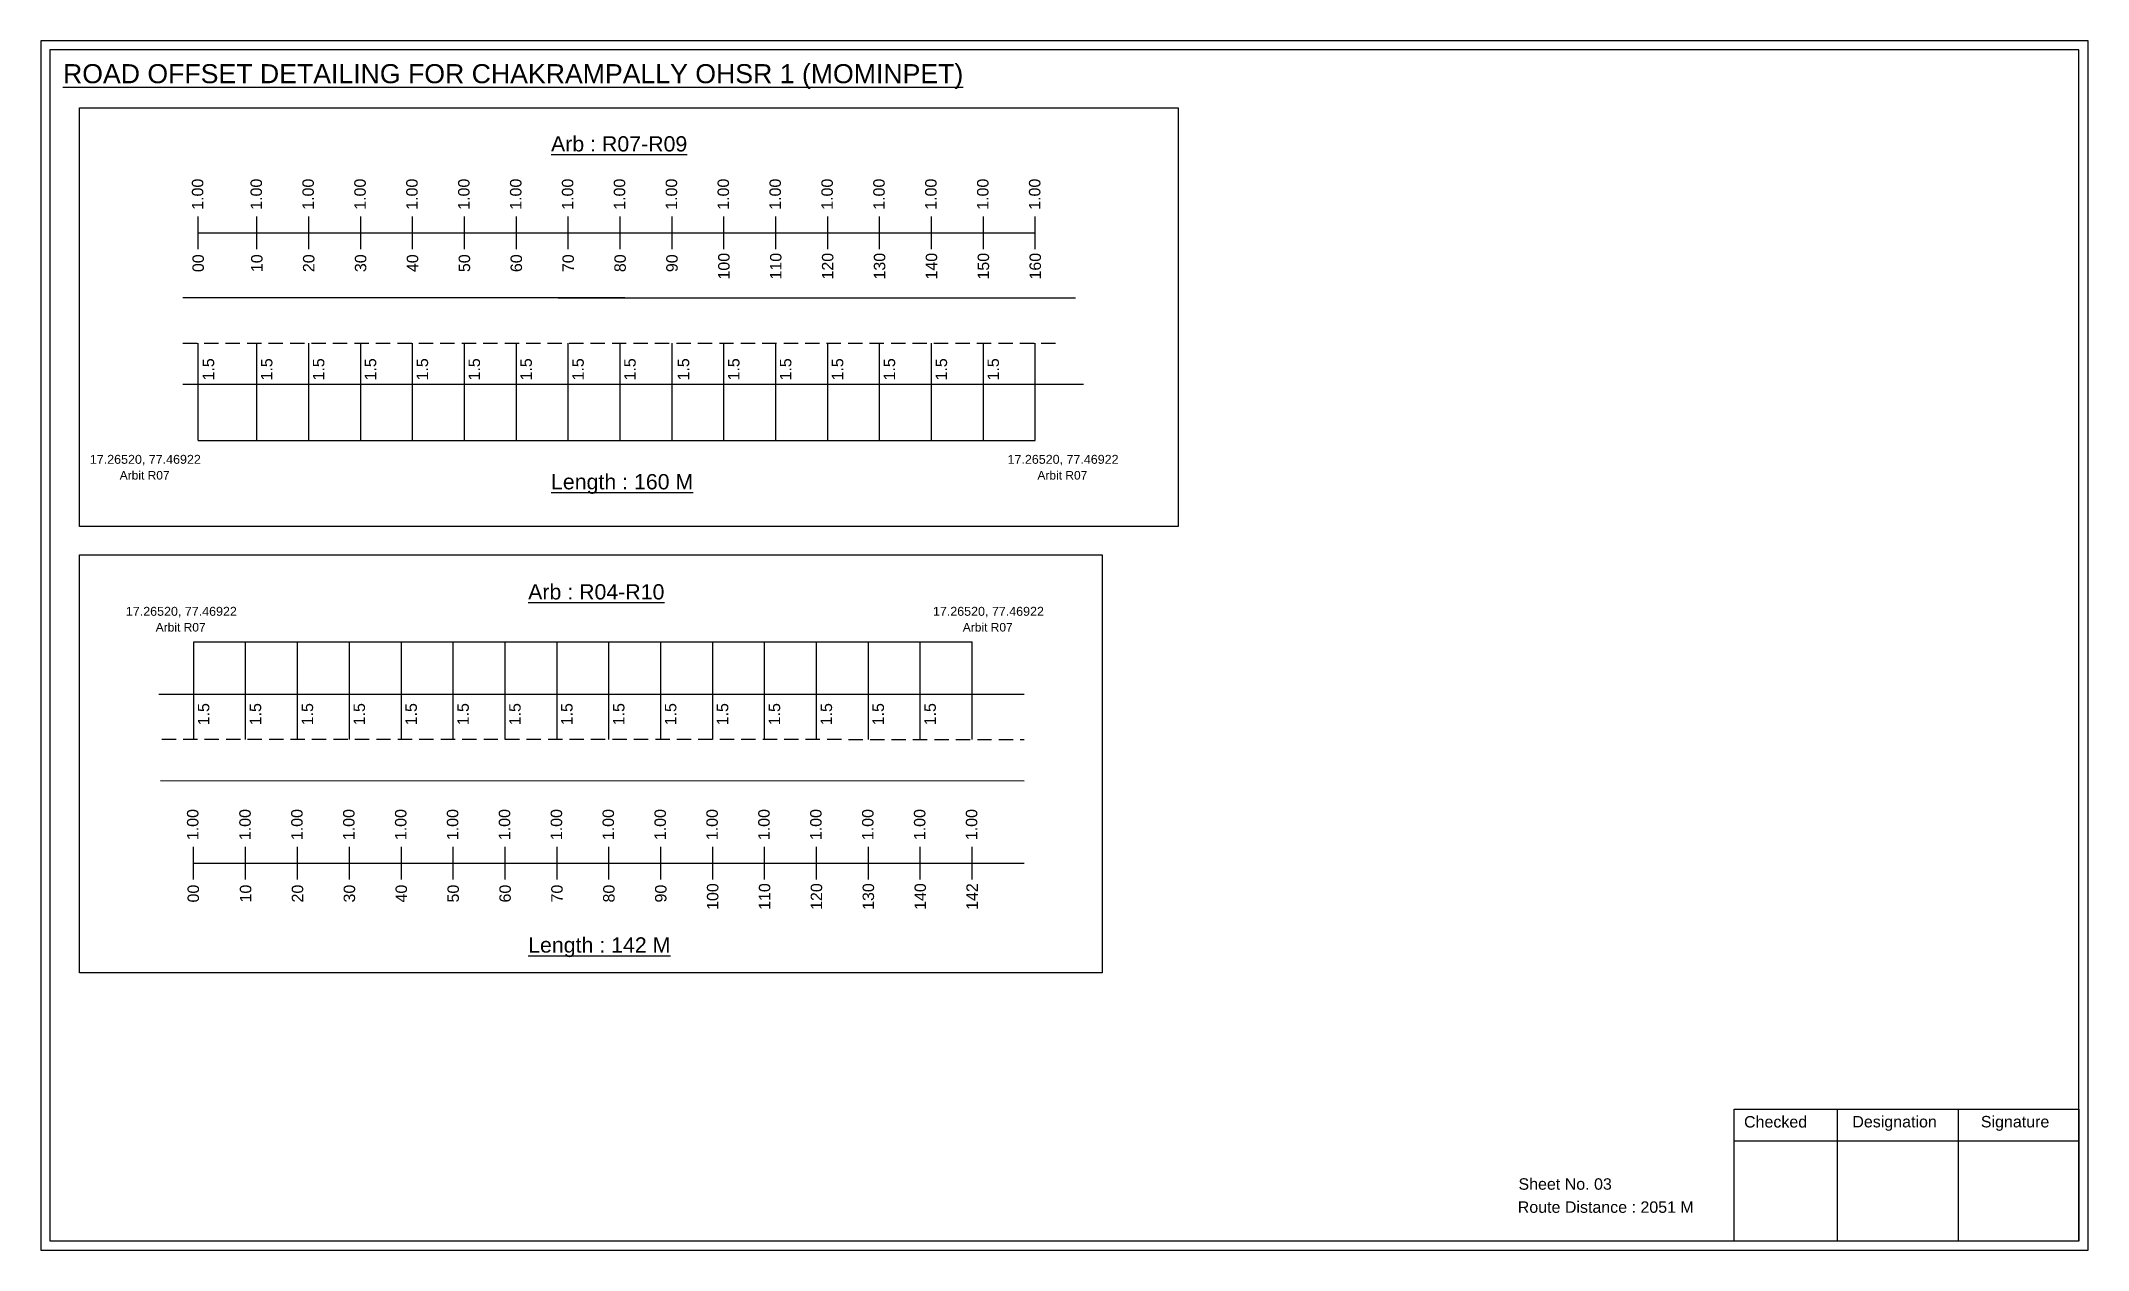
# Model space of a CAD drawing. Header units: inches. Extents: x -117 to 51867, y -12715 to 3423.
# Drawn here: x 30340 to 30877, y -1368 to -1051 of the extents above; entities that cross this region are included whole.
import ezdxf

# ---------------------------------------------------------------- set-up
doc = ezdxf.new("R2010")
doc.units = ezdxf.units.IN
doc.header["$MEASUREMENT"] = 0
doc.linetypes.add('DASHED2', pattern=[0.375, 0.25, -0.125])
doc.layers.add('PDF_Geometry', color=7, linetype='Continuous')
doc.layers.add('PDF_Text', color=5, linetype='Continuous')
doc.styles.add('PDF Arial', font='arial.ttf')
doc.styles.get("Standard").update_dxf_attribs({"font": 'arial.ttf'})

msp = doc.modelspace()

# ---------------------------------------------------------------- texts
at = {"color": 242, "true_color": 0xcd2027}
for s, height, p in [('%%UROAD OFFSET DETAILING FOR CHAKRAMPALLY OHSR 1 (MOMINPET)', 5, (30345.97, -1062.12)), ('%%UArb : R07-R09', 4, (30473.86, -1080)), ('%%ULength : 160 M', 4, (30473.86, -1168.5)), ('%%UArb : R04-R10', 4, (30467.87, -1197.35)), ('%%ULength : 142 M', 4, (30467.87, -1289.85))]:
    msp.add_text(s, height=height, dxfattribs=at).set_placement(p)
at = {"color": 217, "true_color": 0x93278f}
for s, p in [('1.00', (30382.74, -1095.28)), ('1.00', (30398.11, -1095.28)), ('1.00', (30411.71, -1095.28)), ('1.00', (30425.31, -1095.28)), ('1.00', (30438.91, -1095.28)), ('1.00', (30452.51, -1095.28)), ('1.00', (30466.11, -1095.28)), ('1.00', (30479.71, -1095.28)), ('1.00', (30493.31, -1095.28)), ('1.00', (30506.91, -1095.28)), ('1.00', (30520.51, -1095.28)), ('1.00', (30534.11, -1095.28)), ('1.00', (30547.71, -1095.28)), ('1.00', (30561.31, -1095.28)), ('1.00', (30574.91, -1095.28)), ('1.00', (30588.51, -1095.28)), ('1.00', (30602.11, -1095.28)), ('00', (30382.89, -1111.6)), ('10', (30398.26, -1111.6)), ('20', (30411.86, -1111.6)), ('30', (30425.46, -1111.6)), ('40', (30439.06, -1111.6)), ('50', (30452.66, -1111.6)), ('60', (30466.26, -1111.6)), ('70', (30479.86, -1111.6)), ('80', (30493.46, -1111.6)), ('90', (30507.06, -1111.6)), ('100', (30520.66, -1113.55)), ('110', (30534.26, -1113.55)), ('120', (30547.86, -1113.55)), ('130', (30561.46, -1113.55)), ('140', (30575.06, -1113.55)), ('150', (30588.66, -1113.55)), ('160', (30602.26, -1113.55)), ('1.00', (30381.46, -1260.4)), ('1.00', (30395.17, -1260.4)), ('1.00', (30408.77, -1260.4)), ('1.00', (30422.37, -1260.4)), ('1.00', (30435.97, -1260.4)), ('1.00', (30449.57, -1260.4)), ('1.00', (30463.17, -1260.4)), ('1.00', (30476.77, -1260.4)), ('1.00', (30490.37, -1260.4)), ('1.00', (30503.97, -1260.4)), ('1.00', (30517.57, -1260.4)), ('1.00', (30531.17, -1260.4)), ('1.00', (30544.77, -1260.4)), ('1.00', (30558.37, -1260.4)), ('1.00', (30571.97, -1260.4)), ('1.00', (30585.57, -1260.4)), ('00', (30381.61, -1276.72)), ('10', (30395.32, -1276.72)), ('20', (30408.92, -1276.72)), ('30', (30422.52, -1276.72)), ('40', (30436.12, -1276.72)), ('50', (30449.72, -1276.72)), ('60', (30463.32, -1276.72)), ('70', (30476.92, -1276.72)), ('80', (30490.52, -1276.72)), ('90', (30504.12, -1276.72)), ('100', (30517.72, -1278.67)), ('110', (30531.32, -1278.67)), ('120', (30544.92, -1278.67)), ('130', (30558.52, -1278.67)), ('140', (30572.12, -1278.67)), ('142', (30585.72, -1278.67))]:
    msp.add_text(s, height=3, rotation=90, dxfattribs=at).set_placement(p)
for p in [(30385.59, -1139.99), (30400.85, -1139.99), (30414.45, -1139.99), (30428.05, -1139.99), (30441.65, -1139.99), (30455.25, -1139.99), (30468.85, -1139.99), (30482.45, -1139.99), (30496.05, -1139.99), (30510.08, -1139.99), (30523.25, -1139.99), (30536.85, -1139.99), (30550.45, -1139.99), (30564.05, -1139.99), (30577.65, -1139.99), (30591.25, -1139.99), (30384.31, -1230.32), (30397.91, -1230.32), (30411.51, -1230.32), (30425.11, -1230.32), (30438.71, -1230.32), (30452.31, -1230.32), (30465.91, -1230.32), (30479.51, -1230.32), (30493.11, -1230.32), (30506.71, -1230.32), (30520.31, -1230.32), (30533.91, -1230.32), (30547.51, -1230.32), (30561.11, -1230.32), (30574.71, -1230.32)]:
    msp.add_text('1.5', height=3, rotation=90).set_placement(p)
at = {"color": 5}
for s, height, p in [('17.26520, 77.46922', 2.34, (30353.01, -1161.81)), ('Arbit R07', 2.246, (30360.83, -1165.94)), ('17.26520, 77.46922', 2.34, (30593.51, -1161.81)), ('Arbit R07', 2.246, (30601.33, -1165.94)), ('17.26520, 77.46922', 2.34, (30362.45, -1201.62)), ('17.26520, 77.46922', 2.34, (30573.95, -1201.62)), ('Arbit R07', 2.246, (30370.27, -1205.75)), ('Arbit R07', 2.246, (30581.77, -1205.75))]:
    msp.add_text(s, height=height, dxfattribs=at).set_placement(p)
for s, p in [('Sheet No. 03', (30727.4, -1351.96)), ('Route Distance : 2051 M', (30727.21, -1358.01))]:
    msp.add_text(s, height=3).set_placement(p)
at = {"layer": 'PDF_Text', "color": 7, "attachment_point": 7, "style": 'PDF Arial'}
for s, insert, char_height in [('Checked', (30786.51, -1335.71), 3.001), ('Designation', (30814.89, -1336.54), 3.0006), ('Signature', (30848.57, -1336.54), 3.001)]:
    msp.add_mtext(s, dxfattribs=dict(at, insert=insert, char_height=char_height))

# ---------------------------------------------------------------- linework, layer by layer
at = {"color": 217, "true_color": 0x93278f}
for p, q in [((30381.41, -1105.57), (30381.41, -1097.02)), ((30396.78, -1105.57), (30396.78, -1097.02)), ((30410.38, -1105.57), (30410.38, -1097.02)), ((30423.98, -1105.57), (30423.98, -1097.02)), ((30437.58, -1105.57), (30437.58, -1097.02)), ((30451.18, -1105.57), (30451.18, -1097.02)), ((30464.78, -1105.57), (30464.78, -1097.02)), ((30478.38, -1105.57), (30478.38, -1097.02)), ((30491.98, -1105.57), (30491.98, -1097.02)), ((30505.58, -1105.57), (30505.58, -1097.02)), ((30519.18, -1105.57), (30519.18, -1097.02)), ((30532.78, -1105.57), (30532.78, -1097.02)), ((30546.38, -1105.57), (30546.38, -1097.02)), ((30559.98, -1105.57), (30559.98, -1097.02)), ((30573.58, -1105.57), (30573.58, -1097.02)), ((30587.18, -1105.57), (30587.18, -1097.02)), ((30600.78, -1105.57), (30600.78, -1097.02)), ((30381.41, -1101.3), (30600.78, -1101.3)), ((30380.14, -1270.69), (30380.14, -1262.14)), ((30393.84, -1270.69), (30393.84, -1262.14)), ((30407.44, -1270.69), (30407.44, -1262.14)), ((30421.04, -1270.69), (30421.04, -1262.14)), ((30434.64, -1270.69), (30434.64, -1262.14)), ((30448.24, -1270.69), (30448.24, -1262.14)), ((30461.84, -1270.69), (30461.84, -1262.14)), ((30475.44, -1270.69), (30475.44, -1262.14)), ((30489.04, -1270.69), (30489.04, -1262.14)), ((30502.64, -1270.69), (30502.64, -1262.14)), ((30516.24, -1270.69), (30516.24, -1262.14)), ((30529.84, -1270.69), (30529.84, -1262.14)), ((30543.44, -1270.69), (30543.44, -1262.14)), ((30557.04, -1270.69), (30557.04, -1262.14)), ((30570.64, -1270.69), (30570.64, -1262.14)), ((30584.24, -1270.69), (30584.24, -1262.14)), ((30380.24, -1266.42), (30597.84, -1266.38))]:
    msp.add_line(p, q, dxfattribs=at)
for p, q in [((30493.19, -1118.3), (30377.35, -1118.3)), ((30475.71, -1118.3), (30611.34, -1118.3)), ((30381.41, -1155.72), (30381.41, -1130.18)), ((30396.78, -1155.72), (30396.78, -1130.18)), ((30410.38, -1155.72), (30410.38, -1130.18)), ((30423.98, -1155.72), (30423.98, -1130.18)), ((30437.58, -1155.72), (30437.58, -1130.18)), ((30451.18, -1155.72), (30451.18, -1130.18)), ((30464.78, -1155.72), (30464.78, -1130.18)), ((30478.38, -1155.72), (30478.38, -1130.18)), ((30491.98, -1155.72), (30491.98, -1130.18)), ((30505.58, -1155.72), (30505.58, -1130.18)), ((30519.18, -1155.72), (30519.18, -1130.18)), ((30532.78, -1155.72), (30532.78, -1130.18)), ((30546.38, -1155.72), (30546.38, -1130.18)), ((30559.98, -1155.72), (30559.98, -1130.18)), ((30573.58, -1155.72), (30573.58, -1130.18)), ((30587.18, -1155.72), (30587.18, -1130.18)), ((30600.78, -1155.72), (30600.78, -1130.18)), ((30377.35, -1140.98), (30613.44, -1140.98)), ((30380.24, -1233.99), (30380.24, -1208.46)), ((30393.84, -1233.99), (30393.84, -1208.46)), ((30407.44, -1233.99), (30407.44, -1208.46)), ((30421.04, -1233.99), (30421.04, -1208.46)), ((30434.64, -1233.99), (30434.64, -1208.46)), ((30448.24, -1233.99), (30448.24, -1208.46)), ((30461.84, -1233.99), (30461.84, -1208.46)), ((30475.44, -1233.99), (30475.44, -1208.46)), ((30489.04, -1233.99), (30489.04, -1208.46)), ((30502.64, -1233.99), (30502.64, -1208.46)), ((30516.24, -1233.99), (30516.24, -1208.46)), ((30529.84, -1233.99), (30529.84, -1208.46)), ((30543.44, -1233.99), (30543.44, -1208.46)), ((30557.04, -1233.99), (30557.04, -1208.46)), ((30570.64, -1233.99), (30570.64, -1208.46)), ((30584.24, -1233.99), (30584.24, -1208.46)), ((30371.05, -1222.11), (30597.84, -1222.11)), ((30371.51, -1244.8), (30597.84, -1244.83))]:
    msp.add_line(p, q)
at = {"linetype": 'DASHED2', "ltscale": 15}
for p, q in [((30377.35, -1130.18), (30607.77, -1130.18)), ((30371.84, -1233.95), (30597.84, -1233.99))]:
    msp.add_line(p, q, dxfattribs=at)
at = {"color": 5}
for p, q in [((30381.41, -1155.72), (30600.78, -1155.72)), ((30380.24, -1208.46), (30584.24, -1208.46))]:
    msp.add_line(p, q, dxfattribs=at)
for points in [[(30350.26, -1068.58), (30638.19, -1068.58), (30638.19, -1178.2), (30350.26, -1178.2)], [(30350.26, -1185.64), (30618.34, -1185.64), (30618.34, -1295.16), (30350.26, -1295.16)]]:
    msp.add_lwpolyline(points, close=True)
at = {"layer": 'PDF_Geometry'}
for points in [[(30340.19, -1051.05), (30340.19, -1367.76), (30876.66, -1367.76), (30876.66, -1051.05)], [(30342.52, -1053.37), (30342.52, -1365.34), (30874.25, -1365.34), (30874.25, -1053.37)]]:
    msp.add_lwpolyline(points, close=True, dxfattribs=at)
at = {"layer": 'PDF_Geometry', "color": 242, "true_color": 0xcc1f26}
msp.add_lwpolyline([(30874.25, -1365.43), (30783.9, -1365.43), (30783.9, -1330.82), (30874.25, -1330.82)], close=True, dxfattribs=at)
for points in [[(30810.88, -1330.82), (30810.88, -1365.43)], [(30842.61, -1330.82), (30842.61, -1365.43)], [(30783.9, -1339.19), (30874.25, -1339.19)]]:
    msp.add_lwpolyline(points, dxfattribs=at)

msp.set_redraw_order([(e.dxf.handle, doc.entitydb.next_handle()) for e in msp.query("TEXT MTEXT ATTDEF DIMENSION ARC_DIMENSION")])  # texts and dimensions are drawn at this point

doc.saveas('drawing.dxf')
